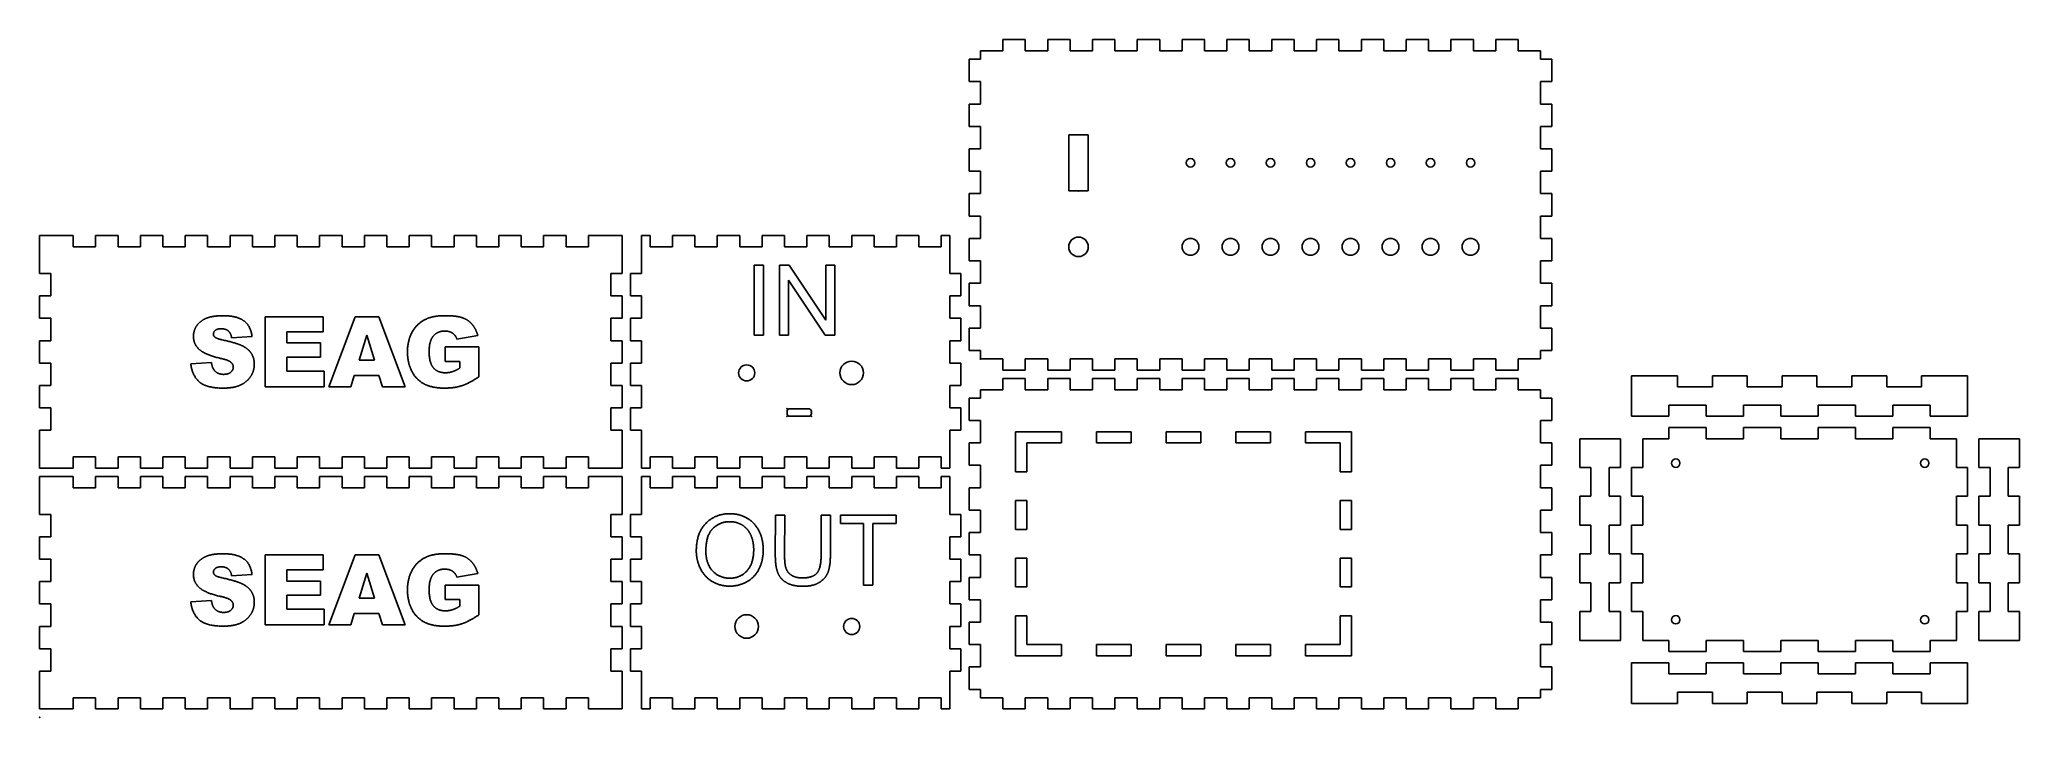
# Model space of a CAD drawing. Header units: centimetres. Extents: x 0 to 70.7, y 0 to 24.2.
import ezdxf

# ---------------------------------------------------------------- set-up
doc = ezdxf.new("R2010")
doc.units = ezdxf.units.CM
doc.header["$MEASUREMENT"] = 0
doc.layers.add('box v6_Sketch1', color=7, linetype='Continuous')

msp = doc.modelspace()

# ---------------------------------------------------------------- linework, layer by layer
at = {"layer": 'box v6_Sketch1'}
for p, q in [((35.2, 24.2), (34.4, 24.2)), ((34.4, 24.2), (34.4, 23.8)), ((35.2, 23.8), (35.2, 24.2)), ((36, 24.2), (36, 23.8)), ((36.8, 24.2), (36, 24.2)), ((36.8, 23.8), (36.8, 24.2)), ((37.6, 24.2), (37.6, 23.8)), ((38.4, 24.2), (37.6, 24.2)), ((38.4, 23.8), (38.4, 24.2)), ((39.2, 24.2), (39.2, 23.8)), ((40, 24.2), (39.2, 24.2)), ((40, 23.8), (40, 24.2)), ((40.8, 24.2), (40.8, 23.8)), ((41.6, 24.2), (40.8, 24.2)), ((41.6, 23.8), (41.6, 24.2)), ((43.2, 24.2), (42.4, 24.2)), ((42.4, 24.2), (42.4, 23.8)), ((43.2, 23.8), (43.2, 24.2)), ((44, 24.2), (44, 23.8)), ((44.8, 24.2), (44, 24.2)), ((44.8, 23.8), (44.8, 24.2)), ((46.4, 24.2), (45.6, 24.2)), ((45.6, 24.2), (45.6, 23.8)), ((46.4, 23.8), (46.4, 24.2)), ((47.2, 24.2), (47.2, 23.8)), ((48, 24.2), (47.2, 24.2)), ((48, 23.8), (48, 24.2)), ((49.6, 24.2), (48.8, 24.2)), ((48.8, 24.2), (48.8, 23.8)), ((49.6, 23.8), (49.6, 24.2)), ((50.4, 24.2), (50.4, 23.8)), ((51.2, 24.2), (50.4, 24.2)), ((51.2, 23.8), (51.2, 24.2)), ((52.8, 24.2), (52, 24.2)), ((52, 24.2), (52, 23.8)), ((52.8, 23.8), (52.8, 24.2)), ((33.2, 23.5), (33.2, 22.7)), ((33.6, 23.5), (33.2, 23.5)), ((33.6, 23.8), (33.6, 23.5)), ((34.4, 23.8), (33.6, 23.8)), ((36, 23.8), (35.2, 23.8)), ((37.6, 23.8), (36.8, 23.8)), ((39.2, 23.8), (38.4, 23.8)), ((40.8, 23.8), (40, 23.8)), ((42.4, 23.8), (41.6, 23.8)), ((44, 23.8), (43.2, 23.8)), ((45.6, 23.8), (44.8, 23.8)), ((47.2, 23.8), (46.4, 23.8)), ((48.8, 23.8), (48, 23.8)), ((50.4, 23.8), (49.6, 23.8)), ((52, 23.8), (51.2, 23.8)), ((53.6, 23.8), (52.8, 23.8)), ((53.6, 23.5), (53.6, 23.8)), ((54, 23.5), (53.6, 23.5)), ((54, 22.7), (54, 23.5)), ((33.2, 22.7), (33.6, 22.7)), ((33.6, 22.7), (33.6, 21.9)), ((53.6, 21.9), (53.6, 22.7)), ((53.6, 22.7), (54, 22.7)), ((33.2, 21.9), (33.2, 21.1)), ((33.6, 21.9), (33.2, 21.9)), ((54, 21.9), (53.6, 21.9)), ((54, 21.1), (54, 21.9)), ((33.2, 21.1), (33.6, 21.1)), ((33.6, 21.1), (33.6, 20.3)), ((36.75, 20.8), (36.75, 18.8)), ((37.45, 20.8), (36.75, 20.8)), ((37.45, 18.8), (37.45, 20.8)), ((53.6, 21.1), (54, 21.1)), ((53.6, 20.3), (53.6, 21.1)), ((33.6, 20.3), (33.2, 20.3)), ((33.2, 20.3), (33.2, 19.5)), ((54, 20.3), (53.6, 20.3)), ((54, 19.5), (54, 20.3)), ((33.2, 19.5), (33.6, 19.5)), ((33.6, 19.5), (33.6, 18.7)), ((53.6, 18.7), (53.6, 19.5)), ((53.6, 19.5), (54, 19.5)), ((33.6, 18.7), (33.2, 18.7)), ((33.2, 18.7), (33.2, 17.9)), ((36.75, 18.8), (37.45, 18.8)), ((54, 18.7), (53.6, 18.7)), ((54, 17.9), (54, 18.7)), ((33.2, 17.9), (33.6, 17.9)), ((33.6, 17.9), (33.6, 17.1)), ((53.6, 17.1), (53.6, 17.9)), ((53.6, 17.9), (54, 17.9)), ((0, 17.2), (0, 15.85)), ((1.2, 17.2), (0, 17.2)), ((1.2, 16.8), (1.2, 17.2)), ((2, 17.2), (2, 16.8)), ((2.8, 17.2), (2, 17.2)), ((2.8, 16.8), (2.8, 17.2)), ((3.6, 17.2), (3.6, 16.8)), ((4.4, 17.2), (3.6, 17.2)), ((4.4, 16.8), (4.4, 17.2)), ((5.2, 17.2), (5.2, 16.8)), ((6, 17.2), (5.2, 17.2)), ((6, 16.8), (6, 17.2)), ((7.6, 17.2), (6.8, 17.2)), ((6.8, 17.2), (6.8, 16.8)), ((7.6, 16.8), (7.6, 17.2)), ((9.2, 17.2), (8.4, 17.2)), ((8.4, 17.2), (8.4, 16.8)), ((9.2, 16.8), (9.2, 17.2)), ((10, 17.2), (10, 16.8)), ((10.8, 17.2), (10, 17.2)), ((10.8, 16.8), (10.8, 17.2)), ((11.6, 17.2), (11.6, 16.8)), ((12.4, 17.2), (11.6, 17.2)), ((12.4, 16.8), (12.4, 17.2)), ((13.2, 17.2), (13.2, 16.8)), ((14, 17.2), (13.2, 17.2)), ((14, 16.8), (14, 17.2)), ((15.6, 17.2), (14.8, 17.2)), ((14.8, 17.2), (14.8, 16.8)), ((15.6, 16.8), (15.6, 17.2)), ((16.4, 17.2), (16.4, 16.8)), ((17.2, 17.2), (16.4, 17.2)), ((17.2, 16.8), (17.2, 17.2)), ((18.8, 17.2), (18, 17.2)), ((18, 17.2), (18, 16.8)), ((18.8, 16.8), (18.8, 17.2)), ((20.8, 17.2), (19.6, 17.2)), ((19.6, 17.2), (19.6, 16.8)), ((20.8, 16.65), (20.8, 17.2)), ((21.5, 17.2), (21.5, 15.85)), ((21.8, 17.2), (21.5, 17.2)), ((21.8, 16.8), (21.8, 17.2)), ((22.6, 17.2), (22.6, 16.8)), ((23.4, 17.2), (22.6, 17.2)), ((23.4, 16.8), (23.4, 17.2)), ((24.2, 17.2), (24.2, 16.8)), ((25, 17.2), (24.2, 17.2)), ((25, 16.8), (25, 17.2)), ((26.6, 17.2), (25.8, 17.2)), ((25.8, 17.2), (25.8, 16.8)), ((26.6, 16.8), (26.6, 17.2)), ((27.4, 17.2), (27.4, 16.8)), ((28.2, 17.2), (27.4, 17.2)), ((28.2, 16.8), (28.2, 17.2)), ((29, 17.2), (29, 16.8)), ((29.8, 17.2), (29, 17.2)), ((29.8, 16.8), (29.8, 17.2)), ((31.4, 17.2), (30.6, 17.2)), ((30.6, 17.2), (30.6, 16.8)), ((31.4, 16.8), (31.4, 17.2)), ((32.5, 17.2), (32.2, 17.2)), ((32.2, 17.2), (32.2, 16.8)), ((32.5, 16.65), (32.5, 17.2)), ((33.2, 17.1), (33.2, 16.3)), ((33.6, 17.1), (33.2, 17.1)), ((54, 17.1), (53.6, 17.1)), ((54, 16.3), (54, 17.1)), ((2, 16.8), (1.2, 16.8)), ((3.6, 16.8), (2.8, 16.8)), ((5.2, 16.8), (4.4, 16.8)), ((6.8, 16.8), (6, 16.8)), ((8.4, 16.8), (7.6, 16.8)), ((10, 16.8), (9.2, 16.8)), ((11.6, 16.8), (10.8, 16.8)), ((13.2, 16.8), (12.4, 16.8)), ((14.8, 16.8), (14, 16.8)), ((16.4, 16.8), (15.6, 16.8)), ((18, 16.8), (17.2, 16.8)), ((19.6, 16.8), (18.8, 16.8)), ((20.8, 15.85), (20.8, 16.65)), ((22.6, 16.8), (21.8, 16.8)), ((24.2, 16.8), (23.4, 16.8)), ((25.8, 16.8), (25, 16.8)), ((27.4, 16.8), (26.6, 16.8)), ((29, 16.8), (28.2, 16.8)), ((30.6, 16.8), (29.8, 16.8)), ((32.2, 16.8), (31.4, 16.8)), ((32.5, 15.85), (32.5, 16.65)), ((33.2, 16.3), (33.6, 16.3)), ((33.6, 16.3), (33.6, 15.5)), ((33.6, 16.3), (33.6, 15.5)), ((53.6, 15.5), (53.6, 16.3)), ((53.6, 16.3), (54, 16.3)), ((0, 15.85), (0.4, 15.85)), ((0.4, 15.85), (0.4, 15.05)), ((20.4, 15.05), (20.4, 15.85)), ((20.4, 15.85), (20.8, 15.85)), ((21.1, 15.85), (21.1, 15.05)), ((21.5, 15.85), (21.1, 15.85)), ((25.515, 13.648), (25.515, 16.148)), ((25.515, 16.148), (25.846, 16.148)), ((25.846, 16.148), (25.846, 13.648)), ((26.426, 16.148), (26.765, 16.148)), ((26.426, 13.648), (26.426, 16.148)), ((26.743, 15.613), (26.743, 13.648)), ((28.056, 13.648), (26.743, 15.613)), ((26.765, 16.148), (28.078, 14.185)), ((28.078, 14.185), (28.078, 16.148)), ((28.078, 16.148), (28.395, 16.148)), ((28.395, 16.148), (28.395, 13.648)), ((32.9, 15.85), (32.5, 15.85)), ((32.9, 15.05), (32.9, 15.85)), ((0, 15.05), (0, 14.25)), ((0.4, 15.05), (0, 15.05)), ((20.8, 15.05), (20.4, 15.05)), ((20.8, 14.25), (20.8, 15.05)), ((21.1, 15.05), (21.5, 15.05)), ((21.5, 15.05), (21.5, 14.25)), ((32.5, 15.05), (32.9, 15.05)), ((32.5, 14.25), (32.5, 15.05)), ((33.2, 15.5), (33.2, 14.7)), ((33.6, 15.5), (33.2, 15.5)), ((54, 15.5), (53.6, 15.5)), ((54, 14.7), (54, 15.5)), ((0, 14.25), (0.4, 14.25)), ((0.4, 14.25), (0.4, 13.45)), ((8.055, 14.3), (10.125, 14.3)), ((8.055, 11.8), (8.055, 14.3)), ((8.055, 11.8), (8.055, 14.3)), ((8.055, 14.3), (10.125, 14.3)), ((10.125, 14.3), (10.125, 13.766)), ((10.125, 14.3), (10.125, 13.766)), ((10.328, 11.8), (11.268, 14.3)), ((10.328, 11.8), (11.268, 14.3)), ((11.268, 14.3), (12.111, 14.3)), ((11.268, 14.3), (12.111, 14.3)), ((12.111, 14.3), (13.05, 11.8)), ((12.111, 14.3), (13.05, 11.8)), ((20.4, 13.45), (20.4, 14.25)), ((20.4, 14.25), (20.8, 14.25)), ((21.5, 14.25), (21.1, 14.25)), ((21.1, 14.25), (21.1, 13.45)), ((32.9, 14.25), (32.5, 14.25)), ((32.9, 13.45), (32.9, 14.25)), ((33.2, 14.7), (33.6, 14.7)), ((33.6, 14.7), (33.6, 13.9)), ((53.6, 13.9), (53.6, 14.7)), ((53.6, 14.7), (54, 14.7)), ((0, 13.45), (0, 12.65)), ((0.4, 13.45), (0, 13.45)), ((7.586, 13.597), (6.858, 13.555)), ((7.586, 13.597), (6.858, 13.555)), ((8.829, 13.766), (8.829, 13.369)), ((10.125, 13.766), (8.829, 13.766)), ((8.829, 13.766), (8.829, 13.369)), ((10.125, 13.766), (8.829, 13.766)), ((11.68, 13.652), (11.407, 12.753)), ((11.68, 13.652), (11.407, 12.753)), ((11.956, 12.753), (11.68, 13.652)), ((11.956, 12.753), (11.68, 13.652)), ((15.649, 13.635), (14.904, 13.502)), ((15.649, 13.635), (14.904, 13.502)), ((20.8, 13.45), (20.4, 13.45)), ((20.8, 12.65), (20.8, 13.45)), ((21.1, 13.45), (21.5, 13.45)), ((21.5, 13.45), (21.5, 12.65)), ((25.846, 13.648), (25.515, 13.648)), ((26.743, 13.648), (26.426, 13.648)), ((28.395, 13.648), (28.056, 13.648)), ((32.5, 13.45), (32.9, 13.45)), ((32.5, 12.65), (32.5, 13.45)), ((33.6, 13.9), (33.2, 13.9)), ((33.2, 13.9), (33.2, 13.1)), ((54, 13.9), (53.6, 13.9)), ((54, 13.1), (54, 13.9)), ((8.829, 13.369), (10.032, 13.369)), ((8.829, 13.369), (10.032, 13.369)), ((10.032, 12.859), (8.829, 12.859)), ((8.829, 12.859), (8.829, 12.366)), ((8.829, 12.859), (8.829, 12.366)), ((10.032, 12.859), (8.829, 12.859)), ((10.032, 13.369), (10.032, 12.859)), ((10.032, 13.369), (10.032, 12.859)), ((11.407, 12.753), (11.956, 12.753)), ((11.407, 12.753), (11.956, 12.753)), ((14.489, 12.706), (14.489, 13.226)), ((14.489, 13.226), (15.683, 13.226)), ((14.489, 12.706), (14.489, 13.226)), ((14.489, 13.226), (15.683, 13.226)), ((15.683, 13.226), (15.683, 12.16)), ((15.683, 13.226), (15.683, 12.16)), ((33.2, 13.1), (33.6, 13.1)), ((33.6, 13.1), (33.6, 12.8)), ((33.6, 12.8), (34.4, 12.8)), ((34.4, 12.8), (34.4, 12.4)), ((35.2, 12.4), (35.2, 12.8)), ((35.2, 12.8), (36, 12.8)), ((36, 12.8), (36, 12.4)), ((36.8, 12.8), (37.6, 12.8)), ((36.8, 12.4), (36.8, 12.8)), ((37.6, 12.8), (37.6, 12.4)), ((38.4, 12.8), (39.2, 12.8)), ((38.4, 12.4), (38.4, 12.8)), ((39.2, 12.8), (39.2, 12.4)), ((40, 12.4), (40, 12.8)), ((40, 12.8), (40.8, 12.8)), ((40.8, 12.8), (40.8, 12.4)), ((41.6, 12.4), (41.6, 12.8)), ((41.6, 12.8), (42.4, 12.8)), ((42.4, 12.8), (42.4, 12.4)), ((43.2, 12.4), (43.2, 12.8)), ((43.2, 12.8), (44, 12.8)), ((44, 12.8), (44, 12.4)), ((44.8, 12.8), (45.6, 12.8)), ((44.8, 12.4), (44.8, 12.8)), ((45.6, 12.8), (45.6, 12.4)), ((46.4, 12.8), (47.2, 12.8)), ((46.4, 12.4), (46.4, 12.8)), ((47.2, 12.8), (47.2, 12.4)), ((48, 12.4), (48, 12.8)), ((48, 12.8), (48.8, 12.8)), ((48.8, 12.8), (48.8, 12.4)), ((49.6, 12.8), (50.4, 12.8)), ((49.6, 12.4), (49.6, 12.8)), ((50.4, 12.8), (50.4, 12.4)), ((51.2, 12.8), (52, 12.8)), ((51.2, 12.4), (51.2, 12.8)), ((52, 12.8), (52, 12.4)), ((52.8, 12.4), (52.8, 12.8)), ((52.8, 12.8), (53.6, 12.8)), ((53.6, 13.1), (54, 13.1)), ((53.6, 12.8), (53.6, 13.1)), ((0, 12.65), (0.4, 12.65)), ((0.4, 12.65), (0.4, 11.85)), ((5.4, 12.627), (6.135, 12.673)), ((5.4, 12.627), (6.135, 12.673)), ((8.829, 12.366), (10.163, 12.366)), ((8.829, 12.366), (10.163, 12.366)), ((10.163, 12.366), (10.163, 11.8)), ((10.163, 12.366), (10.163, 11.8)), ((11.239, 12.213), (11.117, 11.8)), ((11.239, 12.213), (11.117, 11.8)), ((12.116, 12.213), (11.239, 12.213)), ((12.116, 12.213), (11.239, 12.213)), ((12.241, 11.8), (12.116, 12.213)), ((12.241, 11.8), (12.116, 12.213)), ((15.006, 12.706), (14.489, 12.706)), ((15.006, 12.706), (14.489, 12.706)), ((15.006, 12.47), (15.006, 12.706)), ((15.006, 12.47), (15.006, 12.706)), ((20.4, 12.65), (20.8, 12.65)), ((20.4, 11.85), (20.4, 12.65)), ((21.5, 12.65), (21.1, 12.65)), ((21.1, 12.65), (21.1, 11.85)), ((32.9, 12.65), (32.5, 12.65)), ((32.9, 11.85), (32.9, 12.65)), ((34.4, 12.4), (35.2, 12.4)), ((35.2, 12.1), (34.4, 12.1)), ((34.4, 12.1), (34.4, 11.7)), ((35.2, 11.7), (35.2, 12.1)), ((36, 12.4), (36.8, 12.4)), ((36.8, 12.1), (36, 12.1)), ((36, 12.1), (36, 11.7)), ((36.8, 11.7), (36.8, 12.1)), ((37.6, 12.4), (38.4, 12.4)), ((37.6, 12.1), (37.6, 11.7)), ((38.4, 12.1), (37.6, 12.1)), ((38.4, 11.7), (38.4, 12.1)), ((39.2, 12.4), (40, 12.4)), ((40, 12.1), (39.2, 12.1)), ((39.2, 12.1), (39.2, 11.7)), ((40, 11.7), (40, 12.1)), ((40.8, 12.4), (41.6, 12.4)), ((40.8, 12.1), (40.8, 11.7)), ((41.6, 12.1), (40.8, 12.1)), ((41.6, 11.7), (41.6, 12.1)), ((42.4, 12.4), (43.2, 12.4)), ((43.2, 12.1), (42.4, 12.1)), ((42.4, 12.1), (42.4, 11.7)), ((43.2, 11.7), (43.2, 12.1)), ((44, 12.4), (44.8, 12.4)), ((44.8, 12.1), (44, 12.1)), ((44, 12.1), (44, 11.7)), ((44.8, 11.7), (44.8, 12.1)), ((45.6, 12.4), (46.4, 12.4)), ((45.6, 12.1), (45.6, 11.7)), ((46.4, 12.1), (45.6, 12.1)), ((46.4, 11.7), (46.4, 12.1)), ((47.2, 12.4), (48, 12.4)), ((48, 12.1), (47.2, 12.1)), ((47.2, 12.1), (47.2, 11.7)), ((48, 11.7), (48, 12.1)), ((48.8, 12.4), (49.6, 12.4)), ((49.6, 12.1), (48.8, 12.1)), ((48.8, 12.1), (48.8, 11.7)), ((49.6, 11.7), (49.6, 12.1)), ((50.4, 12.4), (51.2, 12.4)), ((50.4, 12.1), (50.4, 11.7)), ((51.2, 12.1), (50.4, 12.1)), ((51.2, 11.7), (51.2, 12.1)), ((52, 12.4), (52.8, 12.4)), ((52, 12.1), (52, 11.7)), ((52.8, 12.1), (52, 12.1)), ((52.8, 11.7), (52.8, 12.1)), ((56.85, 10.75), (56.85, 12.2)), ((56.85, 12.2), (57.25, 12.2)), ((57.25, 12.2), (58.494, 12.2)), ((58.494, 12.2), (58.494, 11.8)), ((59.739, 11.8), (59.739, 12.2)), ((59.739, 12.2), (60.983, 12.2)), ((60.983, 12.2), (60.983, 11.8)), ((62.228, 12.2), (63.472, 12.2)), ((62.228, 11.8), (62.228, 12.2)), ((63.472, 12.2), (63.472, 11.8)), ((64.717, 11.8), (64.717, 12.2)), ((64.717, 12.2), (65.961, 12.2)), ((65.961, 12.2), (65.961, 11.8)), ((67.206, 12.2), (68.45, 12.2)), ((67.206, 11.8), (67.206, 12.2)), ((68.45, 12.2), (68.85, 12.2)), ((68.85, 12.2), (68.85, 10.75)), ((0.4, 11.85), (0, 11.85)), ((0, 11.85), (0, 11.05)), ((10.163, 11.8), (8.055, 11.8)), ((10.163, 11.8), (8.055, 11.8)), ((11.117, 11.8), (10.328, 11.8)), ((11.117, 11.8), (10.328, 11.8)), ((13.05, 11.8), (12.241, 11.8)), ((13.05, 11.8), (12.241, 11.8)), ((20.8, 11.85), (20.4, 11.85)), ((20.8, 11.05), (20.8, 11.85)), ((21.1, 11.85), (21.5, 11.85)), ((21.5, 11.85), (21.5, 11.05)), ((32.5, 11.05), (32.5, 11.85)), ((32.5, 11.85), (32.9, 11.85)), ((33.2, 11.4), (33.2, 10.6)), ((33.6, 11.4), (33.2, 11.4)), ((33.6, 11.7), (33.6, 11.4)), ((34.4, 11.7), (33.6, 11.7)), ((36, 11.7), (35.2, 11.7)), ((37.6, 11.7), (36.8, 11.7)), ((39.2, 11.7), (38.4, 11.7)), ((40.8, 11.7), (40, 11.7)), ((42.4, 11.7), (41.6, 11.7)), ((44, 11.7), (43.2, 11.7)), ((45.6, 11.7), (44.8, 11.7)), ((47.2, 11.7), (46.4, 11.7)), ((48.8, 11.7), (48, 11.7)), ((50.4, 11.7), (49.6, 11.7)), ((52, 11.7), (51.2, 11.7)), ((53.6, 11.7), (52.8, 11.7)), ((53.6, 11.4), (53.6, 11.7)), ((54, 11.4), (53.6, 11.4)), ((54, 10.6), (54, 11.4)), ((58.494, 11.8), (59.739, 11.8)), ((60.983, 11.8), (62.228, 11.8)), ((63.472, 11.8), (64.717, 11.8)), ((65.961, 11.8), (67.206, 11.8)), ((0, 11.05), (0.4, 11.05)), ((0.4, 11.05), (0.4, 10.25)), ((20.4, 11.05), (20.8, 11.05)), ((20.4, 10.25), (20.4, 11.05)), ((21.1, 11.05), (21.1, 10.25)), ((21.5, 11.05), (21.1, 11.05)), ((26.693, 10.851), (26.693, 10.921)), ((26.793, 11.021), (27.463, 11.021)), ((27.463, 10.751), (26.793, 10.751)), ((27.563, 10.921), (27.563, 10.851)), ((32.9, 11.05), (32.5, 11.05)), ((32.9, 10.25), (32.9, 11.05)), ((58.183, 10.75), (56.85, 10.75)), ((58.183, 11.15), (58.183, 10.75)), ((59.517, 11.15), (58.183, 11.15)), ((59.517, 10.75), (59.517, 11.15)), ((60.85, 10.75), (59.517, 10.75)), ((60.85, 11.15), (60.85, 10.75)), ((62.183, 11.15), (60.85, 11.15)), ((62.183, 10.75), (62.183, 11.15)), ((63.517, 10.75), (62.183, 10.75)), ((63.517, 11.15), (63.517, 10.75)), ((64.85, 11.15), (63.517, 11.15)), ((64.85, 10.75), (64.85, 11.15)), ((66.183, 10.75), (64.85, 10.75)), ((67.517, 11.15), (66.183, 11.15)), ((66.183, 11.15), (66.183, 10.75)), ((67.517, 10.75), (67.517, 11.15)), ((68.85, 10.75), (67.517, 10.75)), ((0, 10.25), (0, 9.45)), ((0.4, 10.25), (0, 10.25)), ((20.8, 10.25), (20.4, 10.25)), ((20.8, 8.9), (20.8, 10.25)), ((21.1, 10.25), (21.5, 10.25)), ((21.5, 10.25), (21.5, 9.45)), ((32.5, 10.25), (32.9, 10.25)), ((32.5, 8.9), (32.5, 10.25)), ((33.2, 10.6), (33.6, 10.6)), ((33.6, 10.6), (33.6, 9.8)), ((36.494, 10.2), (34.85, 10.2)), ((34.85, 8.771), (34.85, 10.2)), ((36.494, 10.2), (36.494, 9.8)), ((37.739, 9.8), (37.739, 10.2)), ((37.739, 10.2), (38.983, 10.2)), ((38.983, 10.2), (38.983, 9.8)), ((40.228, 9.8), (40.228, 10.2)), ((40.228, 10.2), (41.472, 10.2)), ((41.472, 10.2), (41.472, 9.8)), ((42.717, 9.8), (42.717, 10.2)), ((42.717, 10.2), (43.961, 10.2)), ((43.961, 10.2), (43.961, 9.8)), ((45.206, 9.8), (45.206, 10.2)), ((45.206, 10.2), (46.85, 10.2)), ((46.85, 8.771), (46.85, 10.2)), ((53.6, 10.6), (54, 10.6)), ((53.6, 9.8), (53.6, 10.6)), ((55, 8.921), (55, 9.95)), ((55, 9.95), (56.45, 9.95)), ((56.45, 9.95), (56.45, 8.921)), ((57.25, 9.95), (57.25, 8.921)), ((58.183, 9.95), (57.25, 9.95)), ((58.183, 10.35), (58.183, 9.95)), ((59.517, 10.35), (58.183, 10.35)), ((59.517, 9.95), (59.517, 10.35)), ((60.85, 9.95), (59.517, 9.95)), ((60.85, 10.35), (60.85, 9.95)), ((62.183, 10.35), (60.85, 10.35)), ((62.183, 9.95), (62.183, 10.35)), ((63.517, 9.95), (62.183, 9.95)), ((63.517, 10.35), (63.517, 9.95)), ((64.85, 10.35), (63.517, 10.35)), ((64.85, 9.95), (64.85, 10.35)), ((66.183, 9.95), (64.85, 9.95)), ((67.517, 10.35), (66.183, 10.35)), ((66.183, 10.35), (66.183, 9.95)), ((67.517, 9.95), (67.517, 10.35)), ((68.45, 9.95), (67.517, 9.95)), ((68.45, 8.921), (68.45, 9.95)), ((70.7, 9.95), (69.25, 9.95)), ((69.25, 9.95), (69.25, 8.921)), ((70.7, 8.921), (70.7, 9.95)), ((0, 9.45), (0, 8.9)), ((1.2, 9.3), (2, 9.3)), ((1.2, 8.9), (1.2, 9.3)), ((2, 9.3), (2, 8.9)), ((2.8, 9.3), (3.6, 9.3)), ((2.8, 8.9), (2.8, 9.3)), ((3.6, 9.3), (3.6, 8.9)), ((4.4, 9.3), (5.2, 9.3)), ((4.4, 8.9), (4.4, 9.3)), ((5.2, 9.3), (5.2, 8.9)), ((6, 9.3), (6.8, 9.3)), ((6, 8.9), (6, 9.3)), ((6.8, 9.3), (6.8, 8.9)), ((7.6, 8.9), (7.6, 9.3)), ((7.6, 9.3), (8.4, 9.3)), ((8.4, 9.3), (8.4, 8.9)), ((9.2, 8.9), (9.2, 9.3)), ((9.2, 9.3), (10, 9.3)), ((10, 9.3), (10, 8.9)), ((10.8, 8.9), (10.8, 9.3)), ((10.8, 9.3), (11.6, 9.3)), ((11.6, 9.3), (11.6, 8.9)), ((12.4, 9.3), (13.2, 9.3)), ((12.4, 8.9), (12.4, 9.3)), ((13.2, 9.3), (13.2, 8.9)), ((14, 8.9), (14, 9.3)), ((14, 9.3), (14.8, 9.3)), ((14.8, 9.3), (14.8, 8.9)), ((15.6, 8.9), (15.6, 9.3)), ((15.6, 9.3), (16.4, 9.3)), ((16.4, 9.3), (16.4, 8.9)), ((17.2, 9.3), (18, 9.3)), ((17.2, 8.9), (17.2, 9.3)), ((18, 9.3), (18, 8.9)), ((18.8, 9.3), (19.6, 9.3)), ((18.8, 8.9), (18.8, 9.3)), ((19.6, 9.3), (19.6, 8.9)), ((21.5, 9.45), (21.5, 8.9)), ((21.8, 8.9), (21.8, 9.3)), ((21.8, 9.3), (22.6, 9.3)), ((22.6, 9.3), (22.6, 8.9)), ((23.4, 8.9), (23.4, 9.3)), ((23.4, 9.3), (24.2, 9.3)), ((24.2, 9.3), (24.2, 8.9)), ((25, 8.9), (25, 9.3)), ((25, 9.3), (25.8, 9.3)), ((25.8, 9.3), (25.8, 8.9)), ((26.6, 9.3), (27.4, 9.3)), ((26.6, 8.9), (26.6, 9.3)), ((27.4, 9.3), (27.4, 8.9)), ((28.2, 8.9), (28.2, 9.3)), ((28.2, 9.3), (29, 9.3)), ((29, 9.3), (29, 8.9)), ((29.8, 8.9), (29.8, 9.3)), ((29.8, 9.3), (30.6, 9.3)), ((30.6, 9.3), (30.6, 8.9)), ((31.4, 8.9), (31.4, 9.3)), ((31.4, 9.3), (32.2, 9.3)), ((32.2, 9.3), (32.2, 8.9)), ((33.6, 9.8), (33.2, 9.8)), ((33.2, 9.8), (33.2, 9)), ((36.494, 9.8), (35.25, 9.8)), ((35.25, 9.8), (35.25, 8.771)), ((38.983, 9.8), (37.739, 9.8)), ((41.472, 9.8), (40.228, 9.8)), ((43.961, 9.8), (42.717, 9.8)), ((46.45, 9.8), (45.206, 9.8)), ((46.45, 8.771), (46.45, 9.8)), ((54, 9.8), (53.6, 9.8)), ((54, 9), (54, 9.8)), ((0, 8.9), (1.2, 8.9)), ((1.2, 8.6), (0, 8.6)), ((0, 8.6), (0, 7.25)), ((1.2, 8.2), (1.2, 8.6)), ((2, 8.9), (2.8, 8.9)), ((2.8, 8.6), (2, 8.6)), ((2, 8.6), (2, 8.2)), ((2.8, 8.2), (2.8, 8.6)), ((3.6, 8.9), (4.4, 8.9)), ((4.4, 8.6), (3.6, 8.6)), ((3.6, 8.6), (3.6, 8.2)), ((4.4, 8.2), (4.4, 8.6)), ((5.2, 8.9), (6, 8.9)), ((6, 8.6), (5.2, 8.6)), ((5.2, 8.6), (5.2, 8.2)), ((6, 8.2), (6, 8.6)), ((6.8, 8.9), (7.6, 8.9)), ((7.6, 8.6), (6.8, 8.6)), ((6.8, 8.6), (6.8, 8.2)), ((7.6, 8.2), (7.6, 8.6)), ((8.4, 8.9), (9.2, 8.9)), ((8.4, 8.6), (8.4, 8.2)), ((9.2, 8.6), (8.4, 8.6)), ((9.2, 8.2), (9.2, 8.6)), ((10, 8.9), (10.8, 8.9)), ((10, 8.6), (10, 8.2)), ((10.8, 8.6), (10, 8.6)), ((10.8, 8.2), (10.8, 8.6)), ((11.6, 8.9), (12.4, 8.9)), ((11.6, 8.6), (11.6, 8.2)), ((12.4, 8.6), (11.6, 8.6)), ((12.4, 8.2), (12.4, 8.6)), ((13.2, 8.9), (14, 8.9)), ((13.2, 8.6), (13.2, 8.2)), ((14, 8.6), (13.2, 8.6)), ((14, 8.2), (14, 8.6)), ((14.8, 8.9), (15.6, 8.9)), ((14.8, 8.6), (14.8, 8.2)), ((15.6, 8.6), (14.8, 8.6)), ((15.6, 8.2), (15.6, 8.6)), ((16.4, 8.9), (17.2, 8.9)), ((16.4, 8.6), (16.4, 8.2)), ((17.2, 8.6), (16.4, 8.6)), ((17.2, 8.2), (17.2, 8.6)), ((18, 8.9), (18.8, 8.9)), ((18.8, 8.6), (18, 8.6)), ((18, 8.6), (18, 8.2)), ((18.8, 8.2), (18.8, 8.6)), ((19.6, 8.9), (20.8, 8.9)), ((20.8, 8.6), (19.6, 8.6)), ((19.6, 8.6), (19.6, 8.2)), ((20.8, 8.05), (20.8, 8.6)), ((21.5, 8.9), (21.8, 8.9)), ((21.5, 8.6), (21.5, 7.25)), ((21.8, 8.6), (21.5, 8.6)), ((21.8, 8.2), (21.8, 8.6)), ((22.6, 8.9), (23.4, 8.9)), ((23.4, 8.6), (22.6, 8.6)), ((22.6, 8.6), (22.6, 8.2)), ((23.4, 8.2), (23.4, 8.6)), ((24.2, 8.9), (25, 8.9)), ((25, 8.6), (24.2, 8.6)), ((24.2, 8.6), (24.2, 8.2)), ((25, 8.2), (25, 8.6)), ((25.8, 8.9), (26.6, 8.9)), ((26.6, 8.6), (25.8, 8.6)), ((25.8, 8.6), (25.8, 8.2)), ((26.6, 8.2), (26.6, 8.6)), ((27.4, 8.9), (28.2, 8.9)), ((28.2, 8.6), (27.4, 8.6)), ((27.4, 8.6), (27.4, 8.2)), ((28.2, 8.2), (28.2, 8.6)), ((29, 8.9), (29.8, 8.9)), ((29.8, 8.6), (29, 8.6)), ((29, 8.6), (29, 8.2)), ((29.8, 8.2), (29.8, 8.6)), ((30.6, 8.9), (31.4, 8.9)), ((30.6, 8.6), (30.6, 8.2)), ((31.4, 8.6), (30.6, 8.6)), ((31.4, 8.2), (31.4, 8.6)), ((32.2, 8.9), (32.5, 8.9)), ((32.5, 8.6), (32.2, 8.6)), ((32.2, 8.6), (32.2, 8.2)), ((32.5, 8.05), (32.5, 8.6)), ((33.2, 9), (33.6, 9)), ((33.6, 9), (33.6, 8.2)), ((35.25, 8.771), (34.85, 8.771)), ((46.85, 8.771), (46.45, 8.771)), ((53.6, 9), (54, 9)), ((53.6, 8.2), (53.6, 9)), ((55.4, 8.921), (55, 8.921)), ((55.4, 7.893), (55.4, 8.921)), ((56.45, 8.921), (56.05, 8.921)), ((56.05, 8.921), (56.05, 7.893)), ((57.25, 8.921), (56.85, 8.921)), ((56.85, 8.921), (56.85, 7.893)), ((68.85, 8.921), (68.45, 8.921)), ((68.85, 7.893), (68.85, 8.921)), ((69.25, 8.921), (69.65, 8.921)), ((69.65, 8.921), (69.65, 7.893)), ((70.3, 8.921), (70.7, 8.921)), ((70.3, 7.893), (70.3, 8.921)), ((2, 8.2), (1.2, 8.2)), ((3.6, 8.2), (2.8, 8.2)), ((5.2, 8.2), (4.4, 8.2)), ((6.8, 8.2), (6, 8.2)), ((8.4, 8.2), (7.6, 8.2)), ((10, 8.2), (9.2, 8.2)), ((11.6, 8.2), (10.8, 8.2)), ((13.2, 8.2), (12.4, 8.2)), ((14.8, 8.2), (14, 8.2)), ((16.4, 8.2), (15.6, 8.2)), ((18, 8.2), (17.2, 8.2)), ((19.6, 8.2), (18.8, 8.2)), ((20.8, 7.25), (20.8, 8.05)), ((22.6, 8.2), (21.8, 8.2)), ((24.2, 8.2), (23.4, 8.2)), ((25.8, 8.2), (25, 8.2)), ((27.4, 8.2), (26.6, 8.2)), ((29, 8.2), (28.2, 8.2)), ((30.6, 8.2), (29.8, 8.2)), ((32.2, 8.2), (31.4, 8.2)), ((32.5, 7.25), (32.5, 8.05)), ((33.6, 8.2), (33.2, 8.2)), ((33.2, 8.2), (33.2, 7.4)), ((54, 8.2), (53.6, 8.2)), ((54, 7.4), (54, 8.2)), ((55, 6.864), (55, 7.893)), ((55, 7.893), (55.4, 7.893)), ((56.05, 7.893), (56.45, 7.893)), ((56.45, 7.893), (56.45, 6.864)), ((56.85, 7.893), (57.25, 7.893)), ((57.25, 7.893), (57.25, 6.864)), ((68.45, 7.893), (68.85, 7.893)), ((68.45, 6.864), (68.45, 7.893)), ((69.25, 7.893), (69.25, 6.864)), ((69.65, 7.893), (69.25, 7.893)), ((70.7, 7.893), (70.3, 7.893)), ((70.7, 6.864), (70.7, 7.893)), ((0, 7.25), (0.4, 7.25)), ((0.4, 7.25), (0.4, 6.45)), ((20.4, 6.45), (20.4, 7.25)), ((20.4, 7.25), (20.8, 7.25)), ((21.1, 7.25), (21.1, 6.45)), ((21.5, 7.25), (21.1, 7.25)), ((26.273, 5.781), (26.276, 7.225)), ((26.276, 7.225), (26.607, 7.225)), ((26.607, 7.225), (26.604, 5.782)), ((27.908, 5.779), (27.911, 7.222)), ((27.911, 7.222), (28.242, 7.221)), ((28.242, 7.221), (28.239, 5.777)), ((28.605, 7.22), (30.587, 7.216)), ((28.605, 6.925), (28.605, 7.22)), ((30.587, 7.216), (30.586, 6.921)), ((32.9, 7.25), (32.5, 7.25)), ((32.9, 6.45), (32.9, 7.25)), ((33.2, 7.4), (33.6, 7.4)), ((33.6, 7.4), (33.6, 6.6)), ((34.85, 7.743), (35.25, 7.743)), ((34.85, 7.743), (34.85, 6.714)), ((35.25, 7.743), (35.25, 6.714)), ((46.45, 6.714), (46.45, 7.743)), ((46.45, 7.743), (46.85, 7.743)), ((46.85, 6.714), (46.85, 7.743)), ((53.6, 6.6), (53.6, 7.4)), ((53.6, 7.4), (54, 7.4)), ((0, 6.45), (0, 5.65)), ((0.4, 6.45), (0, 6.45)), ((20.8, 6.45), (20.4, 6.45)), ((20.8, 5.65), (20.8, 6.45)), ((21.1, 6.45), (21.5, 6.45)), ((21.5, 6.45), (21.5, 5.65)), ((29.428, 6.924), (28.605, 6.925)), ((29.424, 4.719), (29.428, 6.924)), ((29.759, 6.923), (29.755, 4.718)), ((30.586, 6.921), (29.759, 6.923)), ((32.5, 5.65), (32.5, 6.45)), ((32.5, 6.45), (32.9, 6.45)), ((33.6, 6.6), (33.2, 6.6)), ((33.2, 6.6), (33.2, 5.8)), ((35.25, 6.714), (34.85, 6.714)), ((46.85, 6.714), (46.45, 6.714)), ((54, 6.6), (53.6, 6.6)), ((54, 5.8), (54, 6.6)), ((55.4, 6.864), (55, 6.864)), ((55.4, 5.836), (55.4, 6.864)), ((56.05, 6.864), (56.05, 5.836)), ((56.45, 6.864), (56.05, 6.864)), ((56.85, 6.864), (56.85, 5.836)), ((57.25, 6.864), (56.85, 6.864)), ((68.85, 6.864), (68.45, 6.864)), ((68.85, 5.836), (68.85, 6.864)), ((69.25, 6.864), (69.65, 6.864)), ((69.65, 6.864), (69.65, 5.836)), ((70.3, 5.836), (70.3, 6.864)), ((70.3, 6.864), (70.7, 6.864)), ((8.055, 5.8), (10.125, 5.8)), ((8.055, 3.3), (8.055, 5.8)), ((8.055, 3.3), (8.055, 5.8)), ((8.055, 5.8), (10.125, 5.8)), ((10.125, 5.8), (10.125, 5.266)), ((10.125, 5.8), (10.125, 5.266)), ((10.328, 3.3), (11.268, 5.8)), ((10.328, 3.3), (11.268, 5.8)), ((11.268, 5.8), (12.111, 5.8)), ((11.268, 5.8), (12.111, 5.8)), ((12.111, 5.8), (13.05, 3.3)), ((12.111, 5.8), (13.05, 3.3)), ((33.2, 5.8), (33.6, 5.8)), ((33.6, 5.8), (33.6, 5)), ((34.85, 5.686), (35.25, 5.686)), ((34.85, 5.686), (34.85, 4.657)), ((35.25, 5.686), (35.25, 4.657)), ((46.45, 5.686), (46.85, 5.686)), ((46.45, 4.657), (46.45, 5.686)), ((46.85, 4.657), (46.85, 5.686)), ((53.6, 5.8), (54, 5.8)), ((53.6, 5), (53.6, 5.8)), ((55, 4.807), (55, 5.836)), ((55, 5.836), (55.4, 5.836)), ((56.05, 5.836), (56.45, 5.836)), ((56.45, 5.836), (56.45, 4.807)), ((56.85, 5.836), (57.25, 5.836)), ((57.25, 5.836), (57.25, 4.807)), ((68.45, 4.807), (68.45, 5.836)), ((68.45, 5.836), (68.85, 5.836)), ((69.25, 5.836), (69.25, 4.807)), ((69.65, 5.836), (69.25, 5.836)), ((70.7, 5.836), (70.3, 5.836)), ((70.7, 4.807), (70.7, 5.836)), ((0, 5.65), (0.4, 5.65)), ((0.4, 5.65), (0.4, 4.85)), ((7.586, 5.097), (6.858, 5.055)), ((7.586, 5.097), (6.858, 5.055)), ((10.125, 5.266), (8.829, 5.266)), ((8.829, 5.266), (8.829, 4.869)), ((10.125, 5.266), (8.829, 5.266)), ((8.829, 5.266), (8.829, 4.869)), ((11.68, 5.152), (11.407, 4.253)), ((11.68, 5.152), (11.407, 4.253)), ((11.956, 4.253), (11.68, 5.152)), ((11.956, 4.253), (11.68, 5.152)), ((15.649, 5.135), (14.904, 5.002)), ((15.649, 5.135), (14.904, 5.002)), ((20.4, 4.85), (20.4, 5.65)), ((20.4, 5.65), (20.8, 5.65)), ((21.5, 5.65), (21.1, 5.65)), ((21.1, 5.65), (21.1, 4.85)), ((32.9, 5.65), (32.5, 5.65)), ((32.9, 4.85), (32.9, 5.65)), ((33.6, 5), (33.2, 5)), ((33.2, 5), (33.2, 4.2)), ((54, 5), (53.6, 5)), ((54, 4.2), (54, 5)), ((0, 4.85), (0, 4.05)), ((0.4, 4.85), (0, 4.85)), ((8.829, 4.869), (10.032, 4.869)), ((8.829, 4.869), (10.032, 4.869)), ((10.032, 4.359), (8.829, 4.359)), ((8.829, 4.359), (8.829, 3.866)), ((8.829, 4.359), (8.829, 3.866)), ((10.032, 4.359), (8.829, 4.359)), ((10.032, 4.869), (10.032, 4.359)), ((10.032, 4.869), (10.032, 4.359)), ((11.407, 4.253), (11.956, 4.253)), ((11.407, 4.253), (11.956, 4.253)), ((14.489, 4.726), (15.683, 4.726)), ((14.489, 4.206), (14.489, 4.726)), ((14.489, 4.726), (15.683, 4.726)), ((14.489, 4.206), (14.489, 4.726)), ((15.683, 4.726), (15.683, 3.66)), ((15.683, 4.726), (15.683, 3.66)), ((20.8, 4.85), (20.4, 4.85)), ((20.8, 4.05), (20.8, 4.85)), ((21.1, 4.85), (21.5, 4.85)), ((21.5, 4.85), (21.5, 4.05)), ((29.755, 4.718), (29.424, 4.719)), ((32.5, 4.85), (32.9, 4.85)), ((32.5, 4.05), (32.5, 4.85)), ((35.25, 4.657), (34.85, 4.657)), ((46.85, 4.657), (46.45, 4.657)), ((55.4, 4.807), (55, 4.807)), ((55.4, 3.779), (55.4, 4.807)), ((56.45, 4.807), (56.05, 4.807)), ((56.05, 4.807), (56.05, 3.779)), ((56.85, 4.807), (56.85, 3.779)), ((57.25, 4.807), (56.85, 4.807)), ((68.85, 4.807), (68.45, 4.807)), ((68.85, 3.779), (68.85, 4.807)), ((69.25, 4.807), (69.65, 4.807)), ((69.65, 4.807), (69.65, 3.779)), ((70.3, 4.807), (70.7, 4.807)), ((70.3, 3.779), (70.3, 4.807)), ((0, 4.05), (0.4, 4.05)), ((0.4, 4.05), (0.4, 3.25)), ((5.4, 4.127), (6.135, 4.173)), ((5.4, 4.127), (6.135, 4.173)), ((8.829, 3.866), (10.163, 3.866)), ((8.829, 3.866), (10.163, 3.866)), ((10.163, 3.866), (10.163, 3.3)), ((10.163, 3.866), (10.163, 3.3)), ((11.239, 3.713), (11.117, 3.3)), ((11.239, 3.713), (11.117, 3.3)), ((12.116, 3.713), (11.239, 3.713)), ((12.116, 3.713), (11.239, 3.713)), ((12.241, 3.3), (12.116, 3.713)), ((12.241, 3.3), (12.116, 3.713)), ((15.006, 4.206), (14.489, 4.206)), ((15.006, 4.206), (14.489, 4.206)), ((15.006, 3.97), (15.006, 4.206)), ((15.006, 3.97), (15.006, 4.206)), ((20.4, 3.25), (20.4, 4.05)), ((20.4, 4.05), (20.8, 4.05)), ((21.5, 4.05), (21.1, 4.05)), ((21.1, 4.05), (21.1, 3.25)), ((32.9, 4.05), (32.5, 4.05)), ((32.9, 3.25), (32.9, 4.05)), ((33.2, 4.2), (33.6, 4.2)), ((33.6, 4.2), (33.6, 3.4)), ((34.85, 3.629), (35.25, 3.629)), ((34.85, 3.629), (34.85, 2.2)), ((35.25, 3.629), (35.25, 2.6)), ((46.45, 2.6), (46.45, 3.629)), ((46.45, 3.629), (46.85, 3.629)), ((46.85, 3.629), (46.85, 2.2)), ((53.6, 3.4), (53.6, 4.2)), ((53.6, 4.2), (54, 4.2)), ((55, 2.75), (55, 3.779)), ((55, 3.779), (55.4, 3.779)), ((56.05, 3.779), (56.45, 3.779)), ((56.45, 3.779), (56.45, 2.75)), ((56.85, 3.779), (57.25, 3.779)), ((57.25, 3.779), (57.25, 2.75)), ((68.45, 2.75), (68.45, 3.779)), ((68.45, 3.779), (68.85, 3.779)), ((69.25, 3.779), (69.25, 2.75)), ((69.65, 3.779), (69.25, 3.779)), ((70.7, 3.779), (70.3, 3.779)), ((70.7, 2.75), (70.7, 3.779)), ((0.4, 3.25), (0, 3.25)), ((0, 3.25), (0, 2.45)), ((10.163, 3.3), (8.055, 3.3)), ((10.163, 3.3), (8.055, 3.3)), ((11.117, 3.3), (10.328, 3.3)), ((11.117, 3.3), (10.328, 3.3)), ((13.05, 3.3), (12.241, 3.3)), ((13.05, 3.3), (12.241, 3.3)), ((20.8, 3.25), (20.4, 3.25)), ((20.8, 2.45), (20.8, 3.25)), ((21.1, 3.25), (21.5, 3.25)), ((21.5, 3.25), (21.5, 2.45)), ((32.5, 2.45), (32.5, 3.25)), ((32.5, 3.25), (32.9, 3.25)), ((33.2, 3.4), (33.2, 2.6)), ((33.6, 3.4), (33.2, 3.4)), ((54, 3.4), (53.6, 3.4)), ((54, 2.6), (54, 3.4)), ((0, 2.45), (0.4, 2.45)), ((0.4, 2.45), (0.4, 1.65)), ((20.4, 1.65), (20.4, 2.45)), ((20.4, 2.45), (20.8, 2.45)), ((21.1, 2.45), (21.1, 1.65)), ((21.5, 2.45), (21.1, 2.45)), ((32.9, 2.45), (32.5, 2.45)), ((32.9, 1.65), (32.9, 2.45)), ((33.2, 2.6), (33.6, 2.6)), ((33.6, 2.6), (33.6, 1.8)), ((36.494, 2.2), (34.85, 2.2)), ((35.25, 2.6), (36.494, 2.6)), ((36.494, 2.6), (36.494, 2.2)), ((37.739, 2.6), (38.983, 2.6)), ((37.739, 2.2), (37.739, 2.6)), ((38.983, 2.2), (37.739, 2.2)), ((38.983, 2.6), (38.983, 2.2)), ((40.228, 2.6), (41.472, 2.6)), ((40.228, 2.2), (40.228, 2.6)), ((41.472, 2.2), (40.228, 2.2)), ((41.472, 2.6), (41.472, 2.2)), ((42.717, 2.6), (43.961, 2.6)), ((42.717, 2.2), (42.717, 2.6)), ((43.961, 2.2), (42.717, 2.2)), ((43.961, 2.6), (43.961, 2.2)), ((45.206, 2.6), (46.45, 2.6)), ((45.206, 2.2), (45.206, 2.6)), ((45.206, 2.2), (46.85, 2.2)), ((53.6, 2.6), (54, 2.6)), ((53.6, 1.8), (53.6, 2.6)), ((56.45, 2.75), (55, 2.75)), ((57.25, 2.75), (58.183, 2.75)), ((58.183, 2.75), (58.183, 2.35)), ((58.183, 2.35), (59.517, 2.35)), ((59.517, 2.35), (59.517, 2.75)), ((59.517, 2.75), (60.85, 2.75)), ((60.85, 2.75), (60.85, 2.35)), ((60.85, 2.35), (62.183, 2.35)), ((62.183, 2.75), (63.517, 2.75)), ((62.183, 2.35), (62.183, 2.75)), ((63.517, 2.75), (63.517, 2.35)), ((63.517, 2.35), (64.85, 2.35)), ((64.85, 2.35), (64.85, 2.75)), ((64.85, 2.75), (66.183, 2.75)), ((66.183, 2.75), (66.183, 2.35)), ((66.183, 2.35), (67.517, 2.35)), ((67.517, 2.35), (67.517, 2.75)), ((67.517, 2.75), (68.45, 2.75)), ((69.25, 2.75), (70.7, 2.75)), ((0.4, 1.65), (0, 1.65)), ((0, 1.65), (0, 0.85)), ((20.8, 1.65), (20.4, 1.65)), ((20.8, 0.3), (20.8, 1.65)), ((21.1, 1.65), (21.5, 1.65)), ((21.5, 1.65), (21.5, 0.85)), ((32.5, 1.65), (32.9, 1.65)), ((32.5, 0.3), (32.5, 1.65)), ((33.6, 1.8), (33.2, 1.8)), ((33.2, 1.8), (33.2, 1)), ((54, 1.8), (53.6, 1.8)), ((54, 1), (54, 1.8)), ((58.183, 1.95), (56.85, 1.95)), ((56.85, 1.95), (56.85, 0.5)), ((58.183, 1.55), (58.183, 1.95)), ((59.517, 1.55), (58.183, 1.55)), ((59.517, 1.95), (59.517, 1.55)), ((60.85, 1.95), (59.517, 1.95)), ((60.85, 1.55), (60.85, 1.95)), ((62.183, 1.55), (60.85, 1.55)), ((62.183, 1.95), (62.183, 1.55)), ((63.517, 1.95), (62.183, 1.95)), ((63.517, 1.55), (63.517, 1.95)), ((64.85, 1.55), (63.517, 1.55)), ((66.183, 1.95), (64.85, 1.95)), ((64.85, 1.95), (64.85, 1.55)), ((66.183, 1.55), (66.183, 1.95)), ((67.517, 1.55), (66.183, 1.55)), ((68.85, 1.95), (67.517, 1.95)), ((67.517, 1.95), (67.517, 1.55)), ((68.85, 0.5), (68.85, 1.95)), ((0, 0.85), (0, 0.3)), ((21.5, 0.85), (21.5, 0.3)), ((33.2, 1), (33.6, 1)), ((33.6, 1), (33.6, 0.7)), ((53.6, 1), (54, 1)), ((53.6, 0.7), (53.6, 1)), ((58.494, 0.5), (58.494, 0.9)), ((58.494, 0.9), (59.739, 0.9)), ((59.739, 0.9), (59.739, 0.5)), ((60.983, 0.9), (62.228, 0.9)), ((60.983, 0.5), (60.983, 0.9)), ((62.228, 0.9), (62.228, 0.5)), ((63.472, 0.5), (63.472, 0.9)), ((63.472, 0.9), (64.717, 0.9)), ((64.717, 0.9), (64.717, 0.5)), ((65.961, 0.5), (65.961, 0.9)), ((65.961, 0.9), (67.206, 0.9)), ((67.206, 0.9), (67.206, 0.5)), ((0, 0.3), (1.2, 0.3)), ((1.2, 0.3), (1.2, 0.7)), ((1.2, 0.7), (2, 0.7)), ((2, 0.7), (2, 0.3)), ((2, 0.3), (2.8, 0.3)), ((2.8, 0.3), (2.8, 0.7)), ((2.8, 0.7), (3.6, 0.7)), ((3.6, 0.7), (3.6, 0.3)), ((3.6, 0.3), (4.4, 0.3)), ((4.4, 0.3), (4.4, 0.7)), ((4.4, 0.7), (5.2, 0.7)), ((5.2, 0.7), (5.2, 0.3)), ((5.2, 0.3), (6, 0.3)), ((6, 0.7), (6.8, 0.7)), ((6, 0.3), (6, 0.7)), ((6.8, 0.7), (6.8, 0.3)), ((6.8, 0.3), (7.6, 0.3)), ((7.6, 0.7), (8.4, 0.7)), ((7.6, 0.3), (7.6, 0.7)), ((8.4, 0.7), (8.4, 0.3)), ((8.4, 0.3), (9.2, 0.3)), ((9.2, 0.3), (9.2, 0.7)), ((9.2, 0.7), (10, 0.7)), ((10, 0.7), (10, 0.3)), ((10, 0.3), (10.8, 0.3)), ((10.8, 0.7), (11.6, 0.7)), ((10.8, 0.3), (10.8, 0.7)), ((11.6, 0.7), (11.6, 0.3)), ((11.6, 0.3), (12.4, 0.3)), ((12.4, 0.3), (12.4, 0.7)), ((12.4, 0.7), (13.2, 0.7)), ((13.2, 0.7), (13.2, 0.3)), ((13.2, 0.3), (14, 0.3)), ((14, 0.3), (14, 0.7)), ((14, 0.7), (14.8, 0.7)), ((14.8, 0.7), (14.8, 0.3)), ((14.8, 0.3), (15.6, 0.3)), ((15.6, 0.3), (15.6, 0.7)), ((15.6, 0.7), (16.4, 0.7)), ((16.4, 0.7), (16.4, 0.3)), ((16.4, 0.3), (17.2, 0.3)), ((17.2, 0.7), (18, 0.7)), ((17.2, 0.3), (17.2, 0.7)), ((18, 0.7), (18, 0.3)), ((18, 0.3), (18.8, 0.3)), ((18.8, 0.7), (19.6, 0.7)), ((18.8, 0.3), (18.8, 0.7)), ((19.6, 0.7), (19.6, 0.3)), ((19.6, 0.3), (20.8, 0.3)), ((21.5, 0.3), (21.8, 0.3)), ((21.8, 0.7), (22.6, 0.7)), ((21.8, 0.3), (21.8, 0.7)), ((22.6, 0.7), (22.6, 0.3)), ((22.6, 0.3), (23.4, 0.3)), ((23.4, 0.7), (24.2, 0.7)), ((23.4, 0.3), (23.4, 0.7)), ((24.2, 0.7), (24.2, 0.3)), ((24.2, 0.3), (25, 0.3)), ((25, 0.3), (25, 0.7)), ((25, 0.7), (25.8, 0.7)), ((25.8, 0.7), (25.8, 0.3)), ((25.8, 0.3), (26.6, 0.3)), ((26.6, 0.7), (27.4, 0.7)), ((26.6, 0.3), (26.6, 0.7)), ((27.4, 0.7), (27.4, 0.3)), ((27.4, 0.3), (28.2, 0.3)), ((28.2, 0.7), (29, 0.7)), ((28.2, 0.3), (28.2, 0.7)), ((29, 0.7), (29, 0.3)), ((29, 0.3), (29.8, 0.3)), ((29.8, 0.3), (29.8, 0.7)), ((29.8, 0.7), (30.6, 0.7)), ((30.6, 0.7), (30.6, 0.3)), ((30.6, 0.3), (31.4, 0.3)), ((31.4, 0.3), (31.4, 0.7)), ((31.4, 0.7), (32.2, 0.7)), ((32.2, 0.7), (32.2, 0.3)), ((32.2, 0.3), (32.5, 0.3)), ((33.6, 0.7), (34.4, 0.7)), ((34.4, 0.7), (34.4, 0.3)), ((34.4, 0.3), (35.2, 0.3)), ((35.2, 0.3), (35.2, 0.7)), ((35.2, 0.7), (36, 0.7)), ((36, 0.7), (36, 0.3)), ((36, 0.3), (36.8, 0.3)), ((36.8, 0.3), (36.8, 0.7)), ((36.8, 0.7), (37.6, 0.7)), ((37.6, 0.7), (37.6, 0.3)), ((37.6, 0.3), (38.4, 0.3)), ((38.4, 0.3), (38.4, 0.7)), ((38.4, 0.7), (39.2, 0.7)), ((39.2, 0.7), (39.2, 0.3)), ((39.2, 0.3), (40, 0.3)), ((40, 0.7), (40.8, 0.7)), ((40, 0.3), (40, 0.7)), ((40.8, 0.7), (40.8, 0.3)), ((40.8, 0.3), (41.6, 0.3)), ((41.6, 0.7), (42.4, 0.7)), ((41.6, 0.3), (41.6, 0.7)), ((42.4, 0.7), (42.4, 0.3)), ((42.4, 0.3), (43.2, 0.3)), ((43.2, 0.3), (43.2, 0.7)), ((43.2, 0.7), (44, 0.7)), ((44, 0.7), (44, 0.3)), ((44, 0.3), (44.8, 0.3)), ((44.8, 0.3), (44.8, 0.7)), ((44.8, 0.7), (45.6, 0.7)), ((45.6, 0.7), (45.6, 0.3)), ((45.6, 0.3), (46.4, 0.3)), ((46.4, 0.3), (46.4, 0.7)), ((46.4, 0.7), (47.2, 0.7)), ((47.2, 0.7), (47.2, 0.3)), ((47.2, 0.3), (48, 0.3)), ((48, 0.7), (48.8, 0.7)), ((48, 0.3), (48, 0.7)), ((48.8, 0.7), (48.8, 0.3)), ((48.8, 0.3), (49.6, 0.3)), ((49.6, 0.7), (50.4, 0.7)), ((49.6, 0.3), (49.6, 0.7)), ((50.4, 0.7), (50.4, 0.3)), ((50.4, 0.3), (51.2, 0.3)), ((51.2, 0.3), (51.2, 0.7)), ((51.2, 0.7), (52, 0.7)), ((52, 0.7), (52, 0.3)), ((52, 0.3), (52.8, 0.3)), ((52.8, 0.3), (52.8, 0.7)), ((52.8, 0.7), (53.6, 0.7)), ((56.85, 0.5), (57.25, 0.5)), ((57.25, 0.5), (58.494, 0.5)), ((59.739, 0.5), (60.983, 0.5)), ((62.228, 0.5), (63.472, 0.5)), ((64.717, 0.5), (65.961, 0.5)), ((67.206, 0.5), (68.45, 0.5)), ((68.45, 0.5), (68.85, 0.5))]:
    msp.add_line(p, q, dxfattribs=at)
for centre, radius in [((41.1, 19.8), 0.15), ((42.529, 19.8), 0.15), ((43.957, 19.8), 0.15), ((45.386, 19.8), 0.15), ((46.814, 19.8), 0.15), ((48.243, 19.8), 0.15), ((49.671, 19.8), 0.15), ((51.1, 19.8), 0.15), ((37.1, 16.8), 0.35), ((41.1, 16.8), 0.3), ((42.529, 16.8), 0.3), ((43.957, 16.8), 0.3), ((45.386, 16.8), 0.3), ((46.814, 16.8), 0.3), ((48.243, 16.8), 0.3), ((49.671, 16.8), 0.3), ((51.1, 16.8), 0.3), ((25.25, 12.3), 0.287), ((29, 12.3), 0.42), ((58.428, 9.076), 0.15), ((67.318, 9.076), 0.15), ((25.25, 3.246), 0.42), ((58.428, 3.488), 0.15), ((67.318, 3.488), 0.15), ((29, 3.246), 0.287)]:
    msp.add_circle(centre, radius, dxfattribs=at)
for centre, start, end in [((26.793, 10.921), 90, 180), ((26.793, 10.851), 180, 270), ((27.463, 10.921), 0, 90), ((27.463, 10.851), 270, 0)]:
    msp.add_arc(centre, 0.1, start, end, dxfattribs=at)
for points in [[(5.605, 13.975), (5.717, 14.147), (5.941, 14.245)], [(5.605, 13.975), (5.717, 14.147), (5.941, 14.245)], [(5.941, 14.245), (6.166, 14.343), (6.556, 14.343)], [(5.941, 14.245), (6.166, 14.343), (6.556, 14.343)], [(6.556, 14.343), (7.035, 14.343), (7.287, 14.164)], [(6.556, 14.343), (7.035, 14.343), (7.287, 14.164)], [(7.287, 14.164), (7.538, 13.986), (7.586, 13.597)], [(7.287, 14.164), (7.538, 13.986), (7.586, 13.597)], [(13.306, 13.762), (13.475, 14.065), (13.8, 14.222)], [(13.306, 13.762), (13.475, 14.065), (13.8, 14.222)], [(13.8, 14.222), (14.055, 14.343), (14.484, 14.343)], [(13.8, 14.222), (14.055, 14.343), (14.484, 14.343)], [(14.484, 14.343), (14.899, 14.343), (15.104, 14.268)], [(14.484, 14.343), (14.899, 14.343), (15.104, 14.268)], [(15.104, 14.268), (15.31, 14.193), (15.445, 14.035)], [(15.104, 14.268), (15.31, 14.193), (15.445, 14.035)], [(5.494, 13.611), (5.494, 13.804), (5.605, 13.975)], [(5.494, 13.611), (5.494, 13.804), (5.605, 13.975)], [(5.712, 13.128), (5.494, 13.318), (5.494, 13.611)], [(5.712, 13.128), (5.494, 13.318), (5.494, 13.611)], [(6.277, 13.82), (6.208, 13.763), (6.208, 13.681)], [(6.277, 13.82), (6.208, 13.763), (6.208, 13.681)], [(6.208, 13.681), (6.208, 13.621), (6.265, 13.574)], [(6.208, 13.681), (6.208, 13.621), (6.265, 13.574)], [(6.265, 13.574), (6.319, 13.524), (6.524, 13.481)], [(6.265, 13.574), (6.319, 13.524), (6.524, 13.481)], [(6.479, 13.877), (6.345, 13.877), (6.277, 13.82)], [(6.479, 13.877), (6.345, 13.877), (6.277, 13.82)], [(6.736, 13.8), (6.643, 13.877), (6.479, 13.877)], [(6.736, 13.8), (6.643, 13.877), (6.479, 13.877)], [(6.524, 13.481), (7.03, 13.372), (7.249, 13.261)], [(6.524, 13.481), (7.03, 13.372), (7.249, 13.261)], [(6.858, 13.555), (6.829, 13.724), (6.736, 13.8)], [(6.858, 13.555), (6.829, 13.724), (6.736, 13.8)], [(13.137, 13.05), (13.137, 13.459), (13.306, 13.762)], [(13.137, 13.05), (13.137, 13.459), (13.306, 13.762)], [(14.062, 13.617), (13.911, 13.441), (13.911, 13.059)], [(14.062, 13.617), (13.911, 13.441), (13.911, 13.059)], [(14.467, 13.794), (14.213, 13.794), (14.062, 13.617)], [(14.467, 13.794), (14.213, 13.794), (14.062, 13.617)], [(14.748, 13.718), (14.638, 13.794), (14.467, 13.794)], [(14.748, 13.718), (14.638, 13.794), (14.467, 13.794)], [(14.904, 13.502), (14.858, 13.643), (14.748, 13.718)], [(14.904, 13.502), (14.858, 13.643), (14.748, 13.718)], [(15.445, 14.035), (15.581, 13.877), (15.649, 13.635)], [(15.445, 14.035), (15.581, 13.877), (15.649, 13.635)], [(6.437, 12.825), (5.929, 12.939), (5.712, 13.128)], [(6.437, 12.825), (5.929, 12.939), (5.712, 13.128)], [(6.832, 12.68), (6.747, 12.757), (6.437, 12.825)], [(6.832, 12.68), (6.747, 12.757), (6.437, 12.825)], [(7.249, 13.261), (7.469, 13.149), (7.568, 12.983)], [(7.249, 13.261), (7.469, 13.149), (7.568, 12.983)], [(7.568, 12.983), (7.668, 12.818), (7.668, 12.613)], [(7.568, 12.983), (7.668, 12.818), (7.668, 12.613)], [(13.291, 12.361), (13.137, 12.661), (13.137, 13.05)], [(13.291, 12.361), (13.137, 12.661), (13.137, 13.05)], [(13.911, 13.059), (13.911, 12.653), (14.064, 12.479)], [(13.911, 13.059), (13.911, 12.653), (14.064, 12.479)], [(5.678, 12.003), (5.432, 12.248), (5.4, 12.627)], [(5.678, 12.003), (5.432, 12.248), (5.4, 12.627)], [(6.135, 12.673), (6.159, 12.494), (6.232, 12.4)], [(6.135, 12.673), (6.159, 12.494), (6.232, 12.4)], [(6.232, 12.4), (6.352, 12.248), (6.573, 12.248)], [(6.232, 12.4), (6.352, 12.248), (6.573, 12.248)], [(6.573, 12.248), (6.739, 12.248), (6.828, 12.326)], [(6.573, 12.248), (6.739, 12.248), (6.828, 12.326)], [(6.828, 12.326), (6.918, 12.404), (6.918, 12.506)], [(6.828, 12.326), (6.918, 12.404), (6.918, 12.506)], [(6.918, 12.506), (6.918, 12.603), (6.832, 12.68)], [(6.918, 12.506), (6.918, 12.603), (6.832, 12.68)], [(7.535, 12.17), (7.402, 11.967), (7.163, 11.862)], [(7.535, 12.17), (7.402, 11.967), (7.163, 11.862)], [(7.668, 12.613), (7.668, 12.373), (7.535, 12.17)], [(7.668, 12.613), (7.668, 12.373), (7.535, 12.17)], [(13.726, 11.909), (13.446, 12.061), (13.291, 12.361)], [(13.726, 11.909), (13.446, 12.061), (13.291, 12.361)], [(14.064, 12.479), (14.217, 12.305), (14.489, 12.305)], [(14.064, 12.479), (14.217, 12.305), (14.489, 12.305)], [(14.489, 12.305), (14.619, 12.305), (14.737, 12.342)], [(14.489, 12.305), (14.619, 12.305), (14.737, 12.342)], [(14.737, 12.342), (14.854, 12.38), (15.006, 12.47)], [(14.737, 12.342), (14.854, 12.38), (15.006, 12.47)], [(15.683, 12.16), (15.34, 11.926), (15.077, 11.842)], [(15.683, 12.16), (15.34, 11.926), (15.077, 11.842)], [(6.561, 11.757), (5.924, 11.757), (5.678, 12.003)], [(6.561, 11.757), (5.924, 11.757), (5.678, 12.003)], [(7.163, 11.862), (6.925, 11.757), (6.561, 11.757)], [(7.163, 11.862), (6.925, 11.757), (6.561, 11.757)], [(14.452, 11.757), (14.007, 11.757), (13.726, 11.909)], [(14.452, 11.757), (14.007, 11.757), (13.726, 11.909)], [(15.077, 11.842), (14.813, 11.757), (14.452, 11.757)], [(15.077, 11.842), (14.813, 11.757), (14.452, 11.757)], [(23.787, 6.923), (24.122, 7.274), (24.651, 7.273)], [(24.651, 7.273), (24.997, 7.272), (25.275, 7.106)], [(25.275, 7.106), (25.552, 6.94), (25.697, 6.644)], [(23.451, 5.949), (23.452, 6.571), (23.787, 6.923)], [(24.047, 6.748), (23.793, 6.507), (23.792, 5.943)], [(24.652, 6.988), (24.301, 6.989), (24.047, 6.748)], [(25.098, 6.862), (24.899, 6.988), (24.652, 6.988)], [(25.399, 6.508), (25.296, 6.736), (25.098, 6.862)], [(25.501, 5.975), (25.501, 6.28), (25.399, 6.508)], [(25.697, 6.644), (25.843, 6.348), (25.842, 5.973)], [(5.605, 5.475), (5.717, 5.647), (5.941, 5.745)], [(5.605, 5.475), (5.717, 5.647), (5.941, 5.745)], [(5.941, 5.745), (6.166, 5.843), (6.556, 5.843)], [(5.941, 5.745), (6.166, 5.843), (6.556, 5.843)], [(6.556, 5.843), (7.035, 5.843), (7.287, 5.664)], [(6.556, 5.843), (7.035, 5.843), (7.287, 5.664)], [(7.287, 5.664), (7.538, 5.486), (7.586, 5.097)], [(7.287, 5.664), (7.538, 5.486), (7.586, 5.097)], [(13.306, 5.262), (13.475, 5.565), (13.8, 5.722)], [(13.306, 5.262), (13.475, 5.565), (13.8, 5.722)], [(13.8, 5.722), (14.055, 5.843), (14.484, 5.843)], [(13.8, 5.722), (14.055, 5.843), (14.484, 5.843)], [(14.484, 5.843), (14.899, 5.843), (15.104, 5.768)], [(14.484, 5.843), (14.899, 5.843), (15.104, 5.768)], [(15.104, 5.768), (15.31, 5.693), (15.445, 5.535)], [(15.104, 5.768), (15.31, 5.693), (15.445, 5.535)], [(23.593, 5.324), (23.45, 5.62), (23.451, 5.949)], [(23.792, 5.943), (23.791, 5.491), (24.033, 5.23)], [(25.258, 5.23), (25.5, 5.493), (25.501, 5.975)], [(25.842, 5.973), (25.841, 5.593), (25.687, 5.293)], [(26.367, 5.154), (26.272, 5.384), (26.273, 5.781)], [(26.604, 5.782), (26.603, 5.456), (26.663, 5.302)], [(27.752, 5.143), (27.907, 5.309), (27.908, 5.779)], [(28.239, 5.777), (28.238, 5.4), (28.153, 5.178)], [(5.494, 5.111), (5.494, 5.304), (5.605, 5.475)], [(5.494, 5.111), (5.494, 5.304), (5.605, 5.475)], [(5.712, 4.628), (5.494, 4.818), (5.494, 5.111)], [(5.712, 4.628), (5.494, 4.818), (5.494, 5.111)], [(6.277, 5.32), (6.208, 5.263), (6.208, 5.181)], [(6.277, 5.32), (6.208, 5.263), (6.208, 5.181)], [(6.208, 5.181), (6.208, 5.121), (6.265, 5.074)], [(6.208, 5.181), (6.208, 5.121), (6.265, 5.074)], [(6.265, 5.074), (6.319, 5.024), (6.524, 4.981)], [(6.265, 5.074), (6.319, 5.024), (6.524, 4.981)], [(6.479, 5.377), (6.345, 5.377), (6.277, 5.32)], [(6.479, 5.377), (6.345, 5.377), (6.277, 5.32)], [(6.736, 5.3), (6.643, 5.377), (6.479, 5.377)], [(6.736, 5.3), (6.643, 5.377), (6.479, 5.377)], [(6.524, 4.981), (7.03, 4.872), (7.249, 4.761)], [(6.524, 4.981), (7.03, 4.872), (7.249, 4.761)], [(6.858, 5.055), (6.829, 5.224), (6.736, 5.3)], [(6.858, 5.055), (6.829, 5.224), (6.736, 5.3)], [(13.137, 4.55), (13.137, 4.959), (13.306, 5.262)], [(13.137, 4.55), (13.137, 4.959), (13.306, 5.262)], [(14.062, 5.117), (13.911, 4.941), (13.911, 4.559)], [(14.062, 5.117), (13.911, 4.941), (13.911, 4.559)], [(14.467, 5.294), (14.213, 5.294), (14.062, 5.117)], [(14.467, 5.294), (14.213, 5.294), (14.062, 5.117)], [(14.748, 5.218), (14.638, 5.294), (14.467, 5.294)], [(14.748, 5.218), (14.638, 5.294), (14.467, 5.294)], [(14.904, 5.002), (14.858, 5.143), (14.748, 5.218)], [(14.904, 5.002), (14.858, 5.143), (14.748, 5.218)], [(15.445, 5.535), (15.581, 5.377), (15.649, 5.135)], [(15.445, 5.535), (15.581, 5.377), (15.649, 5.135)], [(24.013, 4.858), (23.735, 5.029), (23.593, 5.324)], [(24.033, 5.23), (24.276, 4.97), (24.643, 4.969)], [(24.643, 4.969), (25.016, 4.968), (25.258, 5.23)], [(25.687, 5.293), (25.533, 4.993), (25.251, 4.839)], [(26.685, 4.803), (26.462, 4.924), (26.367, 5.154)], [(26.663, 5.302), (26.723, 5.147), (26.871, 5.063)], [(26.871, 5.063), (27.018, 4.98), (27.231, 4.979)], [(27.231, 4.979), (27.596, 4.978), (27.752, 5.143)], [(28.153, 5.178), (28.067, 4.957), (27.844, 4.818)], [(6.437, 4.325), (5.929, 4.439), (5.712, 4.628)], [(6.437, 4.325), (5.929, 4.439), (5.712, 4.628)], [(6.832, 4.18), (6.747, 4.257), (6.437, 4.325)], [(6.832, 4.18), (6.747, 4.257), (6.437, 4.325)], [(7.249, 4.761), (7.469, 4.649), (7.568, 4.483)], [(7.249, 4.761), (7.469, 4.649), (7.568, 4.483)], [(7.568, 4.483), (7.668, 4.318), (7.668, 4.113)], [(7.568, 4.483), (7.668, 4.318), (7.668, 4.113)], [(13.291, 3.861), (13.137, 4.161), (13.137, 4.55)], [(13.291, 3.861), (13.137, 4.161), (13.137, 4.55)], [(13.911, 4.559), (13.911, 4.153), (14.064, 3.979)], [(13.911, 4.559), (13.911, 4.153), (14.064, 3.979)], [(24.644, 4.686), (24.291, 4.687), (24.013, 4.858)], [(25.251, 4.839), (24.969, 4.685), (24.644, 4.686)], [(27.26, 4.681), (26.908, 4.681), (26.685, 4.803)], [(27.844, 4.818), (27.621, 4.68), (27.26, 4.681)], [(5.678, 3.503), (5.432, 3.748), (5.4, 4.127)], [(5.678, 3.503), (5.432, 3.748), (5.4, 4.127)], [(6.135, 4.173), (6.159, 3.994), (6.232, 3.9)], [(6.135, 4.173), (6.159, 3.994), (6.232, 3.9)], [(6.232, 3.9), (6.352, 3.748), (6.573, 3.748)], [(6.232, 3.9), (6.352, 3.748), (6.573, 3.748)], [(6.573, 3.748), (6.739, 3.748), (6.828, 3.826)], [(6.573, 3.748), (6.739, 3.748), (6.828, 3.826)], [(6.828, 3.826), (6.918, 3.904), (6.918, 4.006)], [(6.828, 3.826), (6.918, 3.904), (6.918, 4.006)], [(6.918, 4.006), (6.918, 4.103), (6.832, 4.18)], [(6.918, 4.006), (6.918, 4.103), (6.832, 4.18)], [(7.535, 3.67), (7.402, 3.467), (7.163, 3.362)], [(7.535, 3.67), (7.402, 3.467), (7.163, 3.362)], [(7.668, 4.113), (7.668, 3.873), (7.535, 3.67)], [(7.668, 4.113), (7.668, 3.873), (7.535, 3.67)], [(13.726, 3.409), (13.446, 3.561), (13.291, 3.861)], [(13.726, 3.409), (13.446, 3.561), (13.291, 3.861)], [(14.064, 3.979), (14.217, 3.805), (14.489, 3.805)], [(14.064, 3.979), (14.217, 3.805), (14.489, 3.805)], [(14.489, 3.805), (14.619, 3.805), (14.737, 3.842)], [(14.489, 3.805), (14.619, 3.805), (14.737, 3.842)], [(14.737, 3.842), (14.854, 3.88), (15.006, 3.97)], [(14.737, 3.842), (14.854, 3.88), (15.006, 3.97)], [(15.683, 3.66), (15.34, 3.426), (15.077, 3.342)], [(15.683, 3.66), (15.34, 3.426), (15.077, 3.342)], [(6.561, 3.257), (5.924, 3.257), (5.678, 3.503)], [(6.561, 3.257), (5.924, 3.257), (5.678, 3.503)], [(7.163, 3.362), (6.925, 3.257), (6.561, 3.257)], [(7.163, 3.362), (6.925, 3.257), (6.561, 3.257)], [(14.452, 3.257), (14.007, 3.257), (13.726, 3.409)], [(14.452, 3.257), (14.007, 3.257), (13.726, 3.409)], [(15.077, 3.342), (14.813, 3.257), (14.452, 3.257)], [(15.077, 3.342), (14.813, 3.257), (14.452, 3.257)]]:
    msp.add_open_spline(points, degree=2, dxfattribs=at)
for p in [(37.1, 18.8), (33.6, 12.8), (26.693, 11.021), (26.693, 10.751), (27.563, 10.893), (27.563, 10.751), (0, 0)]:
    msp.add_point(p, dxfattribs=at)

doc.saveas('drawing.dxf')
